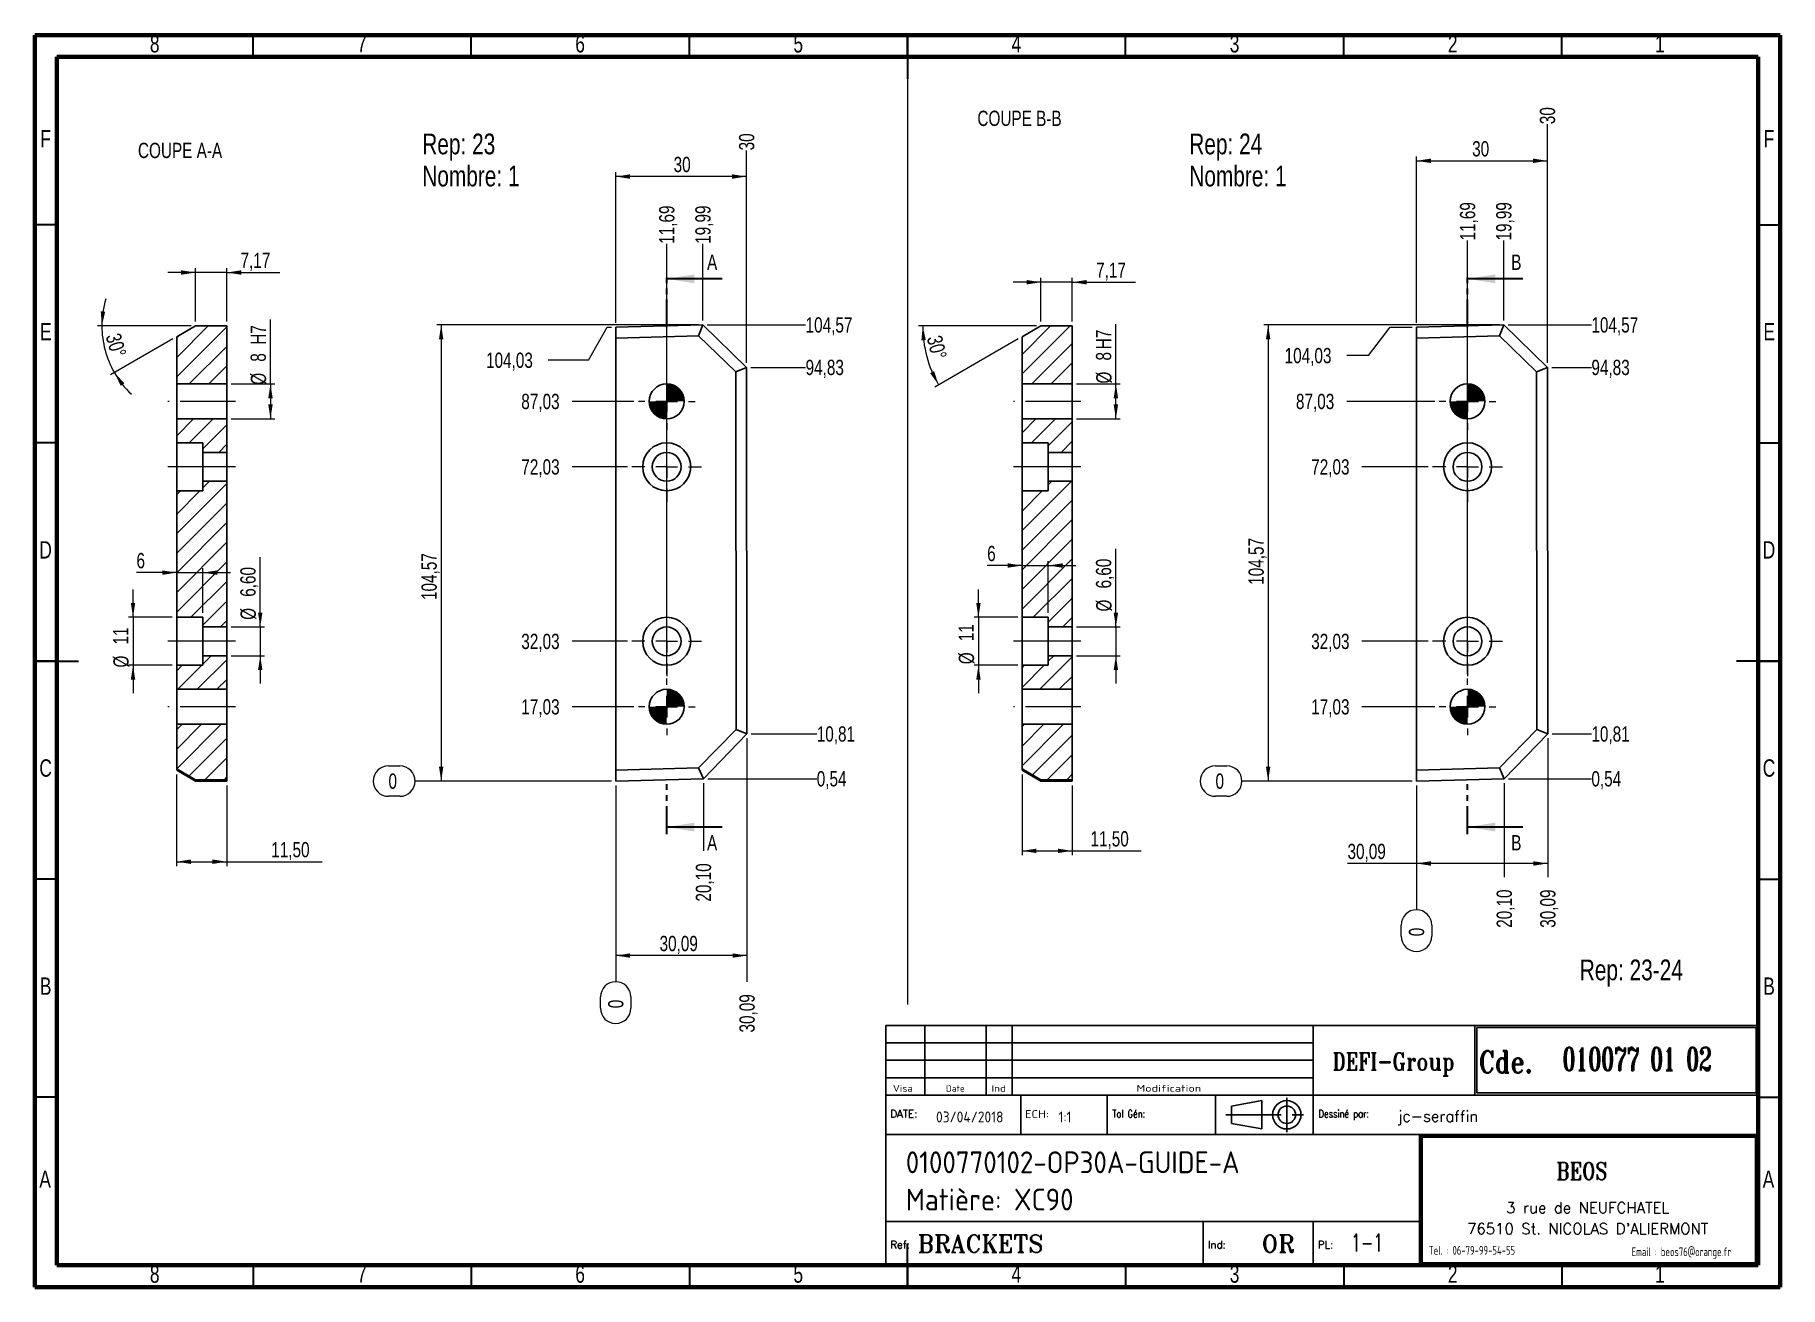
# Model space of a CAD drawing. Header units: millimetres. Extents: x 15 to 415, y 5 to 292.
import ezdxf

# ---------------------------------------------------------------- set-up
doc = ezdxf.new("R2010")
doc.units = ezdxf.units.MM
doc.linetypes.add('CENTERX2', pattern=[20.32, 12.7, -2.54, 2.54, -2.54])
doc.linetypes.add('PHANTOM', pattern=[12.7, 6.35, -1.27, 1.27, -1.27, 1.27, -1.27])
doc.layers.add('DIMENSIONS', color=176, linetype='Continuous')
doc.styles.add('SLDTEXTSTYLE0', font='TXT', dxfattribs={"width": 0.75})
doc.styles.add('SLDTEXTSTYLE1', font='ISOCP')
doc.styles.add('SLDTEXTSTYLE10', font='ISOCP', dxfattribs={"width": 1.147311})
doc.styles.add('SLDTEXTSTYLE11', font='ISOCP', dxfattribs={"width": 1.385904})
doc.styles.add('SLDTEXTSTYLE12', font='ISOCP', dxfattribs={"width": 1.246461})
doc.styles.add('SLDTEXTSTYLE13', font='ROMAND')
doc.styles.add('SLDTEXTSTYLE2', font='ROMANT', dxfattribs={"width": 0.8})
doc.styles.add('SLDTEXTSTYLE3', font='ISOCP', dxfattribs={"width": 0.8})
doc.styles.add('SLDTEXTSTYLE4', font='ROMANS', dxfattribs={"width": 0.8})
doc.styles.add('SLDTEXTSTYLE5', font='ROMANT')
doc.styles.add('SLDTEXTSTYLE6', font='ROMANS')
doc.styles.add('SLDTEXTSTYLE7', font='ROMANT', dxfattribs={"width": 0.65})
doc.styles.add('SLDTEXTSTYLE8', font='ISOCP', dxfattribs={"width": 1.446157})
doc.styles.add('SLDTEXTSTYLE9', font='ISOCP', dxfattribs={"width": 1.294402})
doc.dimstyles.new('SLDDIMSTYLE0', dxfattribs={"dimtxt": 3.5, "dimasz": 3.302, "dimexe": 0, "dimexo": 0.0625, "dimgap": 0.875, "dimtad": 0, "dimtih": 1, "dimtoh": 1, "dimdec": 0, "dimrnd": 1e-09, "dimdsep": 46, "dimtxsty": 'SLDTEXTSTYLE0', "dimblk1": 'NONE', "dimblk2": 'NONE', "dimsah": 1, "dimcen": 0.09, "dimadec": 0, "dimazin": 2, "dimtfac": 1, "dimtdec": 0, "dimtofl": 0, "dimtmove": 0, "dimatfit": 3, "dimldrblk": 'NONE', "dimfxl": 1, "dimfrac": 2, "dimtolj": 1, "dimtzin": 12, "dimarcsym": 0})
doc.dimstyles.new('SLDDIMSTYLE1', dxfattribs={"dimtxt": 3.5, "dimasz": 3.302, "dimexe": 0, "dimexo": 0.0625, "dimgap": 0.875, "dimtad": 0, "dimtih": 1, "dimtoh": 1, "dimrnd": 1e-09, "dimdsep": 46, "dimtxsty": 'SLDTEXTSTYLE0', "dimblk1": 'NONE', "dimblk2": 'NONE', "dimsah": 1, "dimcen": 0.09, "dimadec": 0, "dimazin": 2, "dimtfac": 1, "dimtofl": 0, "dimtmove": 0, "dimatfit": 3, "dimldrblk": 'NONE', "dimfxl": 1, "dimfrac": 2, "dimtolj": 1, "dimtzin": 12, "dimarcsym": 0})
doc.dimstyles.new('SLDDIMSTYLE2', dxfattribs={"dimtxt": 3.5, "dimasz": 3.302, "dimexe": 0, "dimexo": 0.0625, "dimgap": 0.875, "dimtad": 0, "dimtih": 1, "dimtoh": 1, "dimrnd": 1e-09, "dimzin": 12, "dimdsep": 46, "dimtxsty": 'SLDTEXTSTYLE0', "dimblk1": 'NONE', "dimblk2": 'NONE', "dimsah": 1, "dimcen": 0.09, "dimadec": 0, "dimazin": 3, "dimtfac": 1, "dimtofl": 0, "dimtmove": 0, "dimatfit": 3, "dimldrblk": 'NONE', "dimfxl": 1, "dimfrac": 2, "dimtolj": 1, "dimtzin": 12, "dimarcsym": 0})
doc.dimstyles.new('SLDDIMSTYLE3', dxfattribs={"dimtxt": 3.5, "dimasz": 3.302, "dimexe": 0, "dimexo": 0.0625, "dimgap": 0.875, "dimtad": 1, "dimrnd": 1e-09, "dimzin": 12, "dimdsep": 46, "dimtxsty": 'SLDTEXTSTYLE0', "dimsah": 1, "dimcen": 0.09, "dimadec": 0, "dimazin": 3, "dimtfac": 1, "dimtofl": 0, "dimtmove": 0, "dimatfit": 3, "dimfxl": 1, "dimfrac": 2, "dimtolj": 1, "dimtzin": 12, "dimarcsym": 0})
doc.dimstyles.new('SLDDIMSTYLE4', dxfattribs={"dimtxt": 3.5, "dimasz": 3.302, "dimexe": 0, "dimexo": 0.0625, "dimgap": 0.875, "dimtad": 1, "dimdec": 4, "dimzin": 12, "dimdsep": 46, "dimtxsty": 'SLDTEXTSTYLE0', "dimsah": 1, "dimcen": 0.09, "dimadec": 1, "dimazin": 3, "dimtfac": 1, "dimtdec": 1, "dimtofl": 0, "dimtmove": 0, "dimatfit": 3, "dimfxl": 1, "dimfrac": 2, "dimtolj": 1, "dimtzin": 12, "dimarcsym": 0})
doc.dimstyles.new('SLDDIMSTYLE5', dxfattribs={"dimtxt": 3.5, "dimasz": 3.302, "dimexe": 0, "dimexo": 0.0625, "dimgap": 0.875, "dimtad": 1, "dimrnd": 1e-09, "dimzin": 12, "dimdsep": 46, "dimtxsty": 'SLDTEXTSTYLE0', "dimsah": 1, "dimcen": 0.09, "dimadec": 0, "dimazin": 3, "dimtfac": 1, "dimtmove": 0, "dimatfit": 0, "dimfxl": 1, "dimfrac": 2, "dimtolj": 1, "dimtzin": 12, "dimarcsym": 0})
doc.dimstyles.new('SLDDIMSTYLE6', dxfattribs={"dimtxt": 3.5, "dimasz": 3.302, "dimexe": 0, "dimexo": 0.0625, "dimgap": 0.875, "dimtad": 1, "dimdec": 4, "dimzin": 12, "dimdsep": 46, "dimtxsty": 'SLDTEXTSTYLE0', "dimsah": 1, "dimcen": 0.09, "dimadec": 1, "dimazin": 3, "dimtfac": 1, "dimtofl": 0, "dimtmove": 0, "dimatfit": 3, "dimfxl": 1, "dimfrac": 2, "dimtolj": 1, "dimtzin": 12, "dimarcsym": 0})

msp = doc.modelspace()

# ---------------------------------------------------------------- texts
at = {"color": 7, "linetype": 'Continuous', "lineweight": 0, "style": 'SLDTEXTSTYLE0'}
for s, insert, char_height, attachment_point in [('8', (42.46004, 291.97306), 3.96875, 2), ('6', (139.96004, 291.97306), 3.96875, 2), ('3', (289.96004, 291.97306), 3.96875, 2), ('2', (339.96004, 291.97306), 3.96875, 2), ('7', (89.96004, 291.97306), 3.96875, 2), ('5', (189.96004, 291.97306), 3.96875, 2), ('4', (239.96004, 291.97306), 3.96875, 2), ('1', (387.46004, 291.97306), 3.96875, 2), ('COUPE B-B', (240.67921, 274.65778), 3.5, 2), ('F', (17.45774, 270.22306), 3.96875, 2), ('F', (412.45774, 270.22306), 3.96875, 2), ('COUPE A-A', (48.27164, 267.29905), 3.5, 2), ('E', (17.50781, 225.97306), 3.96875, 2), ('E', (412.50781, 225.97306), 3.96875, 2), ('D', (17.45269, 175.97306), 3.96875, 2), ('D', (412.45269, 175.97306), 3.96875, 2), ('C', (17.45866, 125.97306), 3.96875, 2), ('C', (412.45866, 125.97306), 3.96875, 2), ('Rep: 23-24', (369.08634, 80.09099), 4.7625, 1), ('B', (17.4706, 75.97306), 3.96875, 2), ('B', (412.4706, 75.97306), 3.96875, 2), ('A', (17.33969, 31.72306), 3.96875, 2), ('A', (412.33969, 31.72306), 3.96875, 2), ('8', (42.46004, 9.97306), 3.96875, 2), ('7', (89.96004, 9.97306), 3.96875, 2), ('6', (139.96004, 9.97306), 3.96875, 2), ('5', (189.96004, 9.97306), 3.96875, 2), ('4', (239.96004, 9.97306), 3.96875, 2), ('3', (289.96004, 9.97306), 3.96875, 2), ('2', (339.96004, 9.97306), 3.96875, 2), ('1', (387.46004, 9.97306), 3.96875, 2)]:
    msp.add_mtext(s, dxfattribs=dict(at, insert=insert, char_height=char_height, attachment_point=attachment_point))
at = {"color": 7, "linetype": 'Continuous', "char_height": 3.5, "attachment_point": 1, "style": 'SLDTEXTSTYLE0'}
for s, insert in [('A', (169.05567, 241.67229)), ('B', (353.37834, 241.67229)), ('A', (169.05567, 108.59533)), ('B', (353.37834, 108.59533))]:
    msp.add_mtext(s, dxfattribs=dict(at, insert=insert))
at = {"layer": 'DIMENSIONS'}
for s, insert, char_height, attachment_point, style in [('DEFI-Group', (326.4195, 58.70072), 4, 2, 'SLDTEXTSTYLE2'), ('Cde.', (346, 59.12589), 5, 1, 'SLDTEXTSTYLE2'), ('010077 01 02', (365.16707, 59.93983), 5.2916667, 1, 'SLDTEXTSTYLE7'), ('Visa', (211.6551, 51.34751), 1.567052, 1, 'SLDTEXTSTYLE12'), ('Date', (223.82407, 51.28334), 1.492431, 1, 'SLDTEXTSTYLE10'), ('Ind', (234.25446, 51.28334), 1.492431, 1, 'SLDTEXTSTYLE11'), ('Modification', (267.48919, 51.34751), 1.5670523, 1, 'SLDTEXTSTYLE8'), ('DATE:', (211.03411, 45.59841), 1.727675, 1, 'SLDTEXTSTYLE6'), ('03/04/2018', (221.53289, 45.25347), 2.5, 1, 'SLDTEXTSTYLE1'), ('ECH:', (241.91066, 45.55991), 1.814059, 1, 'SLDTEXTSTYLE9'), ('1:1', (249.61977, 45.24035), 2.5, 1, 'SLDTEXTSTYLE1'), ('Tol Gén:', (261.95157, 45.59841), 1.727675, 1, 'SLDTEXTSTYLE4'), ('Dessiné par:', (309.22087, 45.59841), 1.7276752, 1, 'SLDTEXTSTYLE4'), ('jc-seraffin', (327.35515, 45.41997), 2.5, 1, 'SLDTEXTSTYLE5'), ('0100770102-OP30A-GUIDE-A', (214.60273, 36.10658), 5, 1, 'SLDTEXTSTYLE1'), ('BEOS', (369.57079, 33.59488), 4, 2, 'SLDTEXTSTYLE2'), ('Matière: XC90', (214.60273, 27.56351), 5, 1, 'SLDTEXTSTYLE1'), ('3 rue de NEUFCHATEL', (370.90924, 24.44835), 2.5, 2, 'SLDTEXTSTYLE13'), ('BRACKETS', (217.33673, 16.95138), 4, 1, 'SLDTEXTSTYLE5'), ('OR', (296.19394, 16.95138), 4, 1, 'SLDTEXTSTYLE5'), ('1-1', (316.65089, 17.17305), 4, 1, 'SLDTEXTSTYLE7'), ("76510 St. NICOLAS D'ALIERMONT", (370.90254, 19.62324), 2.5, 2, 'SLDTEXTSTYLE13'), ('Ref:', (211.03411, 15.59841), 1.727675, 1, 'SLDTEXTSTYLE6'), ('Ind:', (283.82565, 15.59841), 1.727675, 1, 'SLDTEXTSTYLE6'), ('PL:', (309.03411, 15.59841), 1.727675, 1, 'SLDTEXTSTYLE6'), ('Tel. : 06-79-99-54-55', (344.36027, 14.42858), 2, 2, 'SLDTEXTSTYLE3'), ('Email : beos76@orange.fr', (392.37248, 14.0972), 2, 2, 'SLDTEXTSTYLE3')]:
    msp.add_mtext(s, dxfattribs=dict(at, insert=insert, char_height=char_height, attachment_point=attachment_point, style=style))

# ---------------------------------------------------------------- blocks, each defined once
blk = doc.blocks.new('SW_NOTE_0')
at = {"color": 0, "linetype": 'Continuous', "lineweight": 0, "char_height": 4.763, "attachment_point": 1, "style": 'SLDTEXTSTYLE0'}
for s, insert in [('Rep: 23', (0, 6.14)), ('Nombre: 1', (0, -1.21))]:
    blk.add_mtext(s, dxfattribs=dict(at, insert=insert))
blk = doc.blocks.new('SW_NOTE_1')
at = {"color": 0, "linetype": 'Continuous', "lineweight": 0, "char_height": 4.763, "attachment_point": 1, "style": 'SLDTEXTSTYLE0'}
for s, insert in [('Rep: 24', (0, 6.14)), ('Nombre: 1', (0, -1.21))]:
    blk.add_mtext(s, dxfattribs=dict(at, insert=insert))
blk = doc.blocks.new('_D')
at = {"color": 7, "linetype": 'Continuous', "lineweight": 18}
for p, q in [((96.04, 124.48), (98.63, 124.48)), ((147.12, 120.99), (102.12, 120.99)), ((98.63, 117.51), (96.04, 117.51))]:
    blk.add_line(p, q, dxfattribs=at)
for centre, start, end in [((96.04, 120.99), 90, 270), ((98.63, 120.99), 270, 90)]:
    blk.add_arc(centre, 3.49, start, end, dxfattribs=at)
at = {"color": 7, "linetype": 'Continuous', "lineweight": 18, "insert": (96.04, 122.73), "char_height": 3.5, "attachment_point": 1, "style": 'SLDTEXTSTYLE0'}
blk.add_mtext('0', dxfattribs=at)
blk = doc.blocks.new('_None')
blk = doc.blocks.new('_D_1')
at = {"color": 7, "linetype": 'Continuous', "lineweight": 18}
blk.add_line((169.21, 121.53), (194.2, 121.53), dxfattribs=at)
at = {"color": 7, "linetype": 'Continuous', "lineweight": 18, "insert": (194.2, 123.27), "char_height": 3.5, "attachment_point": 1, "style": 'SLDTEXTSTYLE0'}
blk.add_mtext('0,54', dxfattribs=at)
blk = doc.blocks.new('_D_2')
at = {"color": 7, "linetype": 'Continuous', "lineweight": 18}
blk.add_line((179.2, 131.81), (194.2, 131.81), dxfattribs=at)
at = {"color": 7, "linetype": 'Continuous', "lineweight": 18, "insert": (194.2, 133.54), "char_height": 3.5, "attachment_point": 1, "style": 'SLDTEXTSTYLE0'}
blk.add_mtext('10,81', dxfattribs=at)
blk = doc.blocks.new('_D_3')
at = {"color": 7, "linetype": 'Continuous', "lineweight": 18}
blk.add_line((152.31, 138.03), (138.12, 138.03), dxfattribs=at)
at = {"color": 7, "linetype": 'Continuous', "lineweight": 18, "insert": (126.48, 139.76), "char_height": 3.5, "attachment_point": 1, "style": 'SLDTEXTSTYLE0'}
blk.add_mtext('17,03', dxfattribs=at)
blk = doc.blocks.new('_D_4')
at = {"color": 7, "linetype": 'Continuous', "lineweight": 18}
blk.add_line((150.81, 153.03), (138.12, 153.03), dxfattribs=at)
at = {"color": 7, "linetype": 'Continuous', "lineweight": 18, "insert": (126.48, 154.76), "char_height": 3.5, "attachment_point": 1, "style": 'SLDTEXTSTYLE0'}
blk.add_mtext('32,03', dxfattribs=at)
blk = doc.blocks.new('_D_5')
at = {"color": 7, "linetype": 'Continuous', "lineweight": 18}
blk.add_line((150.81, 193.03), (138.12, 193.03), dxfattribs=at)
at = {"color": 7, "linetype": 'Continuous', "lineweight": 18, "insert": (126.48, 194.76), "char_height": 3.5, "attachment_point": 1, "style": 'SLDTEXTSTYLE0'}
blk.add_mtext('72,03', dxfattribs=at)
blk = doc.blocks.new('_D_6')
at = {"color": 7, "linetype": 'Continuous', "lineweight": 18}
blk.add_line((152.31, 208.03), (138.12, 208.03), dxfattribs=at)
at = {"color": 7, "linetype": 'Continuous', "lineweight": 18, "insert": (126.48, 209.76), "char_height": 3.5, "attachment_point": 1, "style": 'SLDTEXTSTYLE0'}
blk.add_mtext('87,03', dxfattribs=at)
blk = doc.blocks.new('_D_7')
at = {"color": 7, "linetype": 'Continuous', "lineweight": 18}
blk.add_line((179.11, 215.83), (191.64, 215.83), dxfattribs=at)
at = {"color": 7, "linetype": 'Continuous', "lineweight": 18, "insert": (191.64, 217.56), "char_height": 3.5, "attachment_point": 1, "style": 'SLDTEXTSTYLE0'}
blk.add_mtext('94,83', dxfattribs=at)
blk = doc.blocks.new('_D_8')
at = {"color": 7, "linetype": 'Continuous', "lineweight": 18}
for p, q in [((141.85, 217.48), (146.15, 225.03)), ((146.15, 225.03), (147.12, 225.03)), ((141.85, 217.48), (132.62, 217.48))]:
    blk.add_line(p, q, dxfattribs=at)
at = {"color": 7, "linetype": 'Continuous', "lineweight": 18, "insert": (118.4, 219.21), "char_height": 3.5, "attachment_point": 1, "style": 'SLDTEXTSTYLE0'}
blk.add_mtext('104,03', dxfattribs=at)
blk = doc.blocks.new('_D_9')
at = {"color": 7, "linetype": 'Continuous', "lineweight": 18}
blk.add_line((169.1, 225.56), (191.64, 225.56), dxfattribs=at)
at = {"color": 7, "linetype": 'Continuous', "lineweight": 18, "insert": (191.64, 227.3), "char_height": 3.5, "attachment_point": 1, "style": 'SLDTEXTSTYLE0'}
blk.add_mtext('104,57', dxfattribs=at)
blk = doc.blocks.new('_D_10')
at = {"color": 7, "linetype": 'Continuous', "lineweight": 18}
for p, q in [((148.12, 119.99), (148.12, 74.99)), ((144.63, 68.92), (144.63, 71.51)), ((151.6, 71.51), (151.6, 68.92))]:
    blk.add_line(p, q, dxfattribs=at)
for centre, start, end in [((148.12, 71.51), 0, 180), ((148.12, 68.92), 180, 0)]:
    blk.add_arc(centre, 3.49, start, end, dxfattribs=at)
at = {"color": 7, "linetype": 'Continuous', "lineweight": 18, "insert": (146.38, 68.92), "char_height": 3.5, "attachment_point": 1, "rotation": 90, "style": 'SLDTEXTSTYLE0'}
blk.add_mtext('0', dxfattribs=at)
blk = doc.blocks.new('_D_11')
at = {"color": 7, "linetype": 'Continuous', "lineweight": 18}
blk.add_line((159.81, 145.53), (159.81, 244.14), dxfattribs=at)
at = {"color": 7, "linetype": 'Continuous', "lineweight": 18, "insert": (158.07, 244.14), "char_height": 3.5, "attachment_point": 1, "rotation": 90, "style": 'SLDTEXTSTYLE0'}
blk.add_mtext('11,69', dxfattribs=at)
blk = doc.blocks.new('_D_12')
at = {"color": 7, "linetype": 'Continuous', "lineweight": 18}
blk.add_line((168.1, 226.56), (168.1, 244.14), dxfattribs=at)
at = {"color": 7, "linetype": 'Continuous', "lineweight": 18, "insert": (166.37, 244.14), "char_height": 3.5, "attachment_point": 1, "rotation": 90, "style": 'SLDTEXTSTYLE0'}
blk.add_mtext('19,99', dxfattribs=at)
blk = doc.blocks.new('_D_13')
at = {"color": 7, "linetype": 'Continuous', "lineweight": 18}
blk.add_line((168.21, 120.53), (168.21, 104.99), dxfattribs=at)
at = {"color": 7, "linetype": 'Continuous', "lineweight": 18, "insert": (166.48, 93.36), "char_height": 3.5, "attachment_point": 1, "rotation": 90, "style": 'SLDTEXTSTYLE0'}
blk.add_mtext('20,10', dxfattribs=at)
blk = doc.blocks.new('_D_14')
at = {"color": 7, "linetype": 'Continuous', "lineweight": 18}
blk.add_line((178.11, 216.83), (178.11, 265.56), dxfattribs=at)
at = {"color": 7, "linetype": 'Continuous', "lineweight": 18, "insert": (176.38, 265.56), "char_height": 3.5, "attachment_point": 1, "rotation": 90, "style": 'SLDTEXTSTYLE0'}
blk.add_mtext('30', dxfattribs=at)
blk = doc.blocks.new('_D_15')
at = {"color": 7, "linetype": 'Continuous', "lineweight": 18}
blk.add_line((178.2, 130.81), (178.2, 74.99), dxfattribs=at)
at = {"color": 7, "linetype": 'Continuous', "lineweight": 18, "insert": (176.47, 63.36), "char_height": 3.5, "attachment_point": 1, "rotation": 90, "style": 'SLDTEXTSTYLE0'}
blk.add_mtext('30,09', dxfattribs=at)
blk = doc.blocks.new('_D_16')
at = {"color": 7, "linetype": 'Continuous', "lineweight": 18}
for p, q in [((167.1, 225.56), (107.12, 225.56)), ((108.12, 225.56), (108.12, 120.99)), ((147.12, 120.99), (107.12, 120.99))]:
    blk.add_line(p, q, dxfattribs=at)
for points in [[(108.12, 225.56), (107.61, 222.26), (108.62, 222.26)], [(108.12, 120.99), (108.62, 124.3), (107.61, 124.3)]]:
    blk.add_solid(points, dxfattribs=at)
at = {"color": 7, "linetype": 'Continuous', "lineweight": 18, "insert": (103.6, 162.5), "char_height": 3.5, "attachment_point": 1, "rotation": 90, "style": 'SLDTEXTSTYLE0'}
blk.add_mtext('104,57', dxfattribs=at)
blk = doc.blocks.new('_D_17')
at = {"color": 7, "linetype": 'Continuous', "lineweight": 18}
for p, q in [((148.12, 226.03), (148.12, 260.56)), ((178.11, 216.83), (178.11, 260.56)), ((178.11, 259.56), (148.12, 259.56))]:
    blk.add_line(p, q, dxfattribs=at)
for points in [[(148.12, 259.56), (151.42, 259.06), (151.42, 260.07)], [(178.11, 259.56), (174.81, 260.07), (174.81, 259.06)]]:
    blk.add_solid(points, dxfattribs=at)
at = {"color": 7, "linetype": 'Continuous', "lineweight": 18, "insert": (161.4, 264.08), "char_height": 3.5, "attachment_point": 1, "style": 'SLDTEXTSTYLE0'}
blk.add_mtext('30', dxfattribs=at)
blk = doc.blocks.new('_D_18')
at = {"color": 7, "linetype": 'Continuous', "lineweight": 18}
for p, q in [((178.2, 130.81), (178.2, 79.99)), ((148.12, 119.99), (148.12, 79.99)), ((178.2, 80.99), (148.12, 80.99))]:
    blk.add_line(p, q, dxfattribs=at)
for points in [[(148.12, 80.99), (151.42, 80.49), (151.42, 81.5)], [(178.2, 80.99), (174.9, 81.5), (174.9, 80.49)]]:
    blk.add_solid(points, dxfattribs=at)
at = {"color": 7, "linetype": 'Continuous', "lineweight": 18, "insert": (158.17, 85.51), "char_height": 3.5, "attachment_point": 1, "style": 'SLDTEXTSTYLE0'}
blk.add_mtext('30,09', dxfattribs=at)
blk = doc.blocks.new('SW_CENTERMARKSYMBOL_0')
at = {"color": 0, "linetype": 'Continuous', "lineweight": 0}
for p, q in [((0, 5), (0, 6.5)), ((-5, 0), (-6.5, 0)), ((0, 0), (-2.5, 0)), ((0, 0), (0, 2.5)), ((0, 0), (0, -2.5)), ((0, 0), (2.5, 0)), ((5, 0), (6.5, 0)), ((0, -5), (0, -6.5))]:
    blk.add_line(p, q, dxfattribs=at)
blk = doc.blocks.new('SW_CENTERMARKSYMBOL_1')
at = {"color": 0, "linetype": 'Continuous', "lineweight": 0}
for p, q in [((0, 5), (0, 6.5)), ((-5, 0), (-6.5, 0)), ((0, 0), (-2.5, 0)), ((0, 0), (0, 2.5)), ((0, 0), (0, -2.5)), ((0, 0), (2.5, 0)), ((5, 0), (6.5, 0)), ((0, -5), (0, -6.5))]:
    blk.add_line(p, q, dxfattribs=at)
blk = doc.blocks.new('SW_CENTERMARKSYMBOL_2')
at = {"color": 0, "linetype": 'Continuous', "lineweight": 0}
for p, q in [((0, 5), (0, 8)), ((-5, 0), (-8, 0)), ((0, 0), (-2.5, 0)), ((0, 0), (0, 2.5)), ((0, 0), (0, -2.5)), ((0, 0), (2.5, 0)), ((5, 0), (8, 0)), ((0, -5), (0, -8))]:
    blk.add_line(p, q, dxfattribs=at)
blk = doc.blocks.new('SW_CENTERMARKSYMBOL_3')
at = {"color": 0, "linetype": 'Continuous', "lineweight": 0}
for p, q in [((0, 5), (0, 8)), ((-5, 0), (-8, 0)), ((0, 0), (-2.5, 0)), ((0, 0), (0, 2.5)), ((0, 0), (0, -2.5)), ((0, 0), (2.5, 0)), ((5, 0), (8, 0)), ((0, -5), (0, -8))]:
    blk.add_line(p, q, dxfattribs=at)
blk = doc.blocks.new('SW_DOWELSYMBOL_0')
at = {"linetype": 'Continuous', "lineweight": 0}
h = blk.add_hatch(color=0, dxfattribs=at)
edge = h.paths.add_edge_path(flags=0)
edge.add_arc((0, 0), 4, 0, 90)
edge.add_line((0, 4), (0, 0))
edge.add_line((0, 0), (4, 0))
h = blk.add_hatch(color=0, dxfattribs=at)
edge = h.paths.add_edge_path(flags=0)
edge.add_arc((0, 0), 4, 180, 270)
edge.add_line((0, -4), (0, 0))
edge.add_line((0, 0), (-4, 0))
at = {"color": 0, "linetype": 'Continuous', "lineweight": 0}
blk.add_circle((0, 0), 4, dxfattribs=at)
blk = doc.blocks.new('SW_DOWELSYMBOL_1')
at = {"linetype": 'Continuous', "lineweight": 0}
h = blk.add_hatch(color=0, dxfattribs=at)
edge = h.paths.add_edge_path(flags=0)
edge.add_arc((0, 0), 4, 0, 90)
edge.add_line((0, 4), (0, 0))
edge.add_line((0, 0), (4, 0))
h = blk.add_hatch(color=0, dxfattribs=at)
edge = h.paths.add_edge_path(flags=0)
edge.add_arc((0, 0), 4, 180, 270)
edge.add_line((0, -4), (0, 0))
edge.add_line((0, 0), (-4, 0))
at = {"color": 0, "linetype": 'Continuous', "lineweight": 0}
blk.add_circle((0, 0), 4, dxfattribs=at)
blk = doc.blocks.new('_D_19')
at = {"color": 7, "linetype": 'Continuous', "lineweight": 18}
for p, q in [((285.59, 124.48), (288.17, 124.48)), ((330.66, 120.99), (291.66, 120.99)), ((288.17, 117.51), (285.59, 117.51))]:
    blk.add_line(p, q, dxfattribs=at)
for centre, start, end in [((285.59, 120.99), 90, 270), ((288.17, 120.99), 270, 90)]:
    blk.add_arc(centre, 3.49, start, end, dxfattribs=at)
at = {"color": 7, "linetype": 'Continuous', "lineweight": 18, "insert": (285.59, 122.73), "char_height": 3.5, "attachment_point": 1, "style": 'SLDTEXTSTYLE0'}
blk.add_mtext('0', dxfattribs=at)
blk = doc.blocks.new('_D_20')
at = {"color": 7, "linetype": 'Continuous', "lineweight": 18}
blk.add_line((352.76, 121.53), (371.75, 121.53), dxfattribs=at)
at = {"color": 7, "linetype": 'Continuous', "lineweight": 18, "insert": (371.75, 123.27), "char_height": 3.5, "attachment_point": 1, "style": 'SLDTEXTSTYLE0'}
blk.add_mtext('0,54', dxfattribs=at)
blk = doc.blocks.new('_D_21')
at = {"color": 7, "linetype": 'Continuous', "lineweight": 18}
blk.add_line((362.75, 131.81), (371.75, 131.81), dxfattribs=at)
at = {"color": 7, "linetype": 'Continuous', "lineweight": 18, "insert": (371.75, 133.54), "char_height": 3.5, "attachment_point": 1, "style": 'SLDTEXTSTYLE0'}
blk.add_mtext('10,81', dxfattribs=at)
blk = doc.blocks.new('_D_22')
at = {"color": 7, "linetype": 'Continuous', "lineweight": 18}
blk.add_line((335.86, 138.03), (319.17, 138.03), dxfattribs=at)
at = {"color": 7, "linetype": 'Continuous', "lineweight": 18, "insert": (307.53, 139.76), "char_height": 3.5, "attachment_point": 1, "style": 'SLDTEXTSTYLE0'}
blk.add_mtext('17,03', dxfattribs=at)
blk = doc.blocks.new('_D_23')
at = {"color": 7, "linetype": 'Continuous', "lineweight": 18}
blk.add_line((334.36, 153.03), (319.17, 153.03), dxfattribs=at)
at = {"color": 7, "linetype": 'Continuous', "lineweight": 18, "insert": (307.53, 154.76), "char_height": 3.5, "attachment_point": 1, "style": 'SLDTEXTSTYLE0'}
blk.add_mtext('32,03', dxfattribs=at)
blk = doc.blocks.new('_D_24')
at = {"color": 7, "linetype": 'Continuous', "lineweight": 18}
blk.add_line((334.36, 193.03), (319.17, 193.03), dxfattribs=at)
at = {"color": 7, "linetype": 'Continuous', "lineweight": 18, "insert": (307.53, 194.76), "char_height": 3.5, "attachment_point": 1, "style": 'SLDTEXTSTYLE0'}
blk.add_mtext('72,03', dxfattribs=at)
blk = doc.blocks.new('_D_25')
at = {"color": 7, "linetype": 'Continuous', "lineweight": 18}
blk.add_line((335.86, 208.03), (315.66, 208.03), dxfattribs=at)
at = {"color": 7, "linetype": 'Continuous', "lineweight": 18, "insert": (304.03, 209.76), "char_height": 3.5, "attachment_point": 1, "style": 'SLDTEXTSTYLE0'}
blk.add_mtext('87,03', dxfattribs=at)
blk = doc.blocks.new('_D_26')
at = {"color": 7, "linetype": 'Continuous', "lineweight": 18}
blk.add_line((362.66, 215.83), (371.75, 215.83), dxfattribs=at)
at = {"color": 7, "linetype": 'Continuous', "lineweight": 18, "insert": (371.75, 217.56), "char_height": 3.5, "attachment_point": 1, "style": 'SLDTEXTSTYLE0'}
blk.add_mtext('94,83', dxfattribs=at)
blk = doc.blocks.new('_D_27')
at = {"color": 7, "linetype": 'Continuous', "lineweight": 18}
for p, q in [((320.66, 218.54), (325.66, 225.03)), ((325.66, 225.03), (330.66, 225.03)), ((320.66, 218.54), (315.66, 218.54))]:
    blk.add_line(p, q, dxfattribs=at)
at = {"color": 7, "linetype": 'Continuous', "lineweight": 18, "insert": (301.44, 220.27), "char_height": 3.5, "attachment_point": 1, "style": 'SLDTEXTSTYLE0'}
blk.add_mtext('104,03', dxfattribs=at)
blk = doc.blocks.new('_D_28')
at = {"color": 7, "linetype": 'Continuous', "lineweight": 18}
blk.add_line((352.65, 225.56), (371.75, 225.56), dxfattribs=at)
at = {"color": 7, "linetype": 'Continuous', "lineweight": 18, "insert": (371.75, 227.3), "char_height": 3.5, "attachment_point": 1, "style": 'SLDTEXTSTYLE0'}
blk.add_mtext('104,57', dxfattribs=at)
blk = doc.blocks.new('_D_29')
at = {"color": 7, "linetype": 'Continuous', "lineweight": 18}
for p, q in [((331.66, 119.99), (331.66, 91.49)), ((328.17, 85.42), (328.17, 88)), ((335.15, 88), (335.15, 85.42))]:
    blk.add_line(p, q, dxfattribs=at)
for centre, start, end in [((331.66, 88), 0, 180), ((331.66, 85.42), 180, 0)]:
    blk.add_arc(centre, 3.49, start, end, dxfattribs=at)
at = {"color": 7, "linetype": 'Continuous', "lineweight": 18, "insert": (329.93, 85.42), "char_height": 3.5, "attachment_point": 1, "rotation": 90, "style": 'SLDTEXTSTYLE0'}
blk.add_mtext('0', dxfattribs=at)
blk = doc.blocks.new('_D_30')
at = {"color": 7, "linetype": 'Continuous', "lineweight": 18}
blk.add_line((343.36, 145.53), (343.36, 244.91), dxfattribs=at)
at = {"color": 7, "linetype": 'Continuous', "lineweight": 18, "insert": (341.62, 244.91), "char_height": 3.5, "attachment_point": 1, "rotation": 90, "style": 'SLDTEXTSTYLE0'}
blk.add_mtext('11,69', dxfattribs=at)
blk = doc.blocks.new('_D_31')
at = {"color": 7, "linetype": 'Continuous', "lineweight": 18}
blk.add_line((351.65, 226.56), (351.65, 244.91), dxfattribs=at)
at = {"color": 7, "linetype": 'Continuous', "lineweight": 18, "insert": (349.92, 244.91), "char_height": 3.5, "attachment_point": 1, "rotation": 90, "style": 'SLDTEXTSTYLE0'}
blk.add_mtext('19,99', dxfattribs=at)
blk = doc.blocks.new('_D_32')
at = {"color": 7, "linetype": 'Continuous', "lineweight": 18}
blk.add_line((351.76, 120.53), (351.76, 98.99), dxfattribs=at)
at = {"color": 7, "linetype": 'Continuous', "lineweight": 18, "insert": (350.03, 87.36), "char_height": 3.5, "attachment_point": 1, "rotation": 90, "style": 'SLDTEXTSTYLE0'}
blk.add_mtext('20,10', dxfattribs=at)
blk = doc.blocks.new('_D_33')
at = {"color": 7, "linetype": 'Continuous', "lineweight": 18}
blk.add_line((361.66, 216.83), (361.66, 271.56), dxfattribs=at)
at = {"color": 7, "linetype": 'Continuous', "lineweight": 18, "insert": (359.93, 271.56), "char_height": 3.5, "attachment_point": 1, "rotation": 90, "style": 'SLDTEXTSTYLE0'}
blk.add_mtext('30', dxfattribs=at)
blk = doc.blocks.new('_D_34')
at = {"color": 7, "linetype": 'Continuous', "lineweight": 18}
blk.add_line((361.75, 130.81), (361.75, 98.99), dxfattribs=at)
at = {"color": 7, "linetype": 'Continuous', "lineweight": 18, "insert": (360.02, 87.36), "char_height": 3.5, "attachment_point": 1, "rotation": 90, "style": 'SLDTEXTSTYLE0'}
blk.add_mtext('30,09', dxfattribs=at)
blk = doc.blocks.new('_D_35')
at = {"color": 7, "linetype": 'Continuous', "lineweight": 18}
for p, q in [((350.65, 225.56), (296.66, 225.56)), ((297.66, 225.56), (297.66, 120.99)), ((330.66, 120.99), (296.66, 120.99))]:
    blk.add_line(p, q, dxfattribs=at)
for points in [[(297.66, 225.56), (297.16, 222.26), (298.17, 222.26)], [(297.66, 120.99), (298.17, 124.3), (297.16, 124.3)]]:
    blk.add_solid(points, dxfattribs=at)
at = {"color": 7, "linetype": 'Continuous', "lineweight": 18, "insert": (293.15, 165.98), "char_height": 3.5, "attachment_point": 1, "rotation": 90, "style": 'SLDTEXTSTYLE0'}
blk.add_mtext('104,57', dxfattribs=at)
blk = doc.blocks.new('_D_36')
at = {"color": 7, "linetype": 'Continuous', "lineweight": 18}
for p, q in [((331.66, 226.03), (331.66, 264.17)), ((361.66, 216.83), (361.66, 264.17)), ((331.66, 263.17), (361.66, 263.17))]:
    blk.add_line(p, q, dxfattribs=at)
for points in [[(331.66, 263.17), (334.97, 262.66), (334.97, 263.68)], [(361.66, 263.17), (358.36, 263.68), (358.36, 262.66)]]:
    blk.add_solid(points, dxfattribs=at)
at = {"color": 7, "linetype": 'Continuous', "lineweight": 18, "insert": (344.42, 267.68), "char_height": 3.5, "attachment_point": 1, "style": 'SLDTEXTSTYLE0'}
blk.add_mtext('30', dxfattribs=at)
blk = doc.blocks.new('_D_37')
at = {"color": 7, "linetype": 'Continuous', "lineweight": 18}
for p, q in [((361.75, 130.81), (361.75, 101.11)), ((331.66, 119.99), (331.66, 101.11)), ((331.66, 102.11), (315.85, 102.11)), ((361.75, 102.11), (331.66, 102.11))]:
    blk.add_line(p, q, dxfattribs=at)
for points in [[(331.66, 102.11), (334.97, 101.6), (334.97, 102.62)], [(361.75, 102.11), (358.45, 102.62), (358.45, 101.6)]]:
    blk.add_solid(points, dxfattribs=at)
at = {"color": 7, "linetype": 'Continuous', "lineweight": 18, "insert": (315.85, 106.62), "char_height": 3.5, "attachment_point": 1, "style": 'SLDTEXTSTYLE0'}
blk.add_mtext('30,09', dxfattribs=at)
blk = doc.blocks.new('SW_CENTERMARKSYMBOL_4')
at = {"color": 0, "linetype": 'Continuous', "lineweight": 0}
for p, q in [((0, 5), (0, 6.5)), ((-5, 0), (-6.5, 0)), ((0, 0), (-2.5, 0)), ((0, 0), (0, 2.5)), ((0, 0), (0, -2.5)), ((0, 0), (2.5, 0)), ((5, 0), (6.5, 0)), ((0, -5), (0, -6.5))]:
    blk.add_line(p, q, dxfattribs=at)
blk = doc.blocks.new('SW_CENTERMARKSYMBOL_5')
at = {"color": 0, "linetype": 'Continuous', "lineweight": 0}
for p, q in [((0, 5), (0, 6.5)), ((-5, 0), (-6.5, 0)), ((0, 0), (-2.5, 0)), ((0, 0), (0, 2.5)), ((0, 0), (0, -2.5)), ((0, 0), (2.5, 0)), ((5, 0), (6.5, 0)), ((0, -5), (0, -6.5))]:
    blk.add_line(p, q, dxfattribs=at)
blk = doc.blocks.new('SW_CENTERMARKSYMBOL_6')
at = {"color": 0, "linetype": 'Continuous', "lineweight": 0}
for p, q in [((0, 5), (0, 8)), ((-5, 0), (-8, 0)), ((0, 0), (-2.5, 0)), ((0, 0), (0, 2.5)), ((0, 0), (0, -2.5)), ((0, 0), (2.5, 0)), ((5, 0), (8, 0)), ((0, -5), (0, -8))]:
    blk.add_line(p, q, dxfattribs=at)
blk = doc.blocks.new('SW_CENTERMARKSYMBOL_7')
at = {"color": 0, "linetype": 'Continuous', "lineweight": 0}
for p, q in [((0, 5), (0, 8)), ((-5, 0), (-8, 0)), ((0, 0), (-2.5, 0)), ((0, 0), (0, 2.5)), ((0, 0), (0, -2.5)), ((0, 0), (2.5, 0)), ((5, 0), (8, 0)), ((0, -5), (0, -8))]:
    blk.add_line(p, q, dxfattribs=at)
blk = doc.blocks.new('SW_DOWELSYMBOL_2')
at = {"linetype": 'Continuous', "lineweight": 0}
h = blk.add_hatch(color=0, dxfattribs=at)
edge = h.paths.add_edge_path(flags=0)
edge.add_arc((0, 0), 4, 0, 90)
edge.add_line((0, 4), (0, 0))
edge.add_line((0, 0), (4, 0))
h = blk.add_hatch(color=0, dxfattribs=at)
edge = h.paths.add_edge_path(flags=0)
edge.add_arc((0, 0), 4, 180, 270)
edge.add_line((0, -4), (0, 0))
edge.add_line((0, 0), (-4, 0))
at = {"color": 0, "linetype": 'Continuous', "lineweight": 0}
blk.add_circle((0, 0), 4, dxfattribs=at)
blk = doc.blocks.new('SW_DOWELSYMBOL_3')
at = {"linetype": 'Continuous', "lineweight": 0}
h = blk.add_hatch(color=0, dxfattribs=at)
edge = h.paths.add_edge_path(flags=0)
edge.add_arc((0, 0), 4, 0, 90)
edge.add_line((0, 4), (0, 0))
edge.add_line((0, 0), (4, 0))
h = blk.add_hatch(color=0, dxfattribs=at)
edge = h.paths.add_edge_path(flags=0)
edge.add_arc((0, 0), 4, 180, 270)
edge.add_line((0, -4), (0, 0))
edge.add_line((0, 0), (-4, 0))
at = {"color": 0, "linetype": 'Continuous', "lineweight": 0}
blk.add_circle((0, 0), 4, dxfattribs=at)
blk = doc.blocks.new('_D_38')
at = {"color": 7, "linetype": 'Continuous', "lineweight": 18}
for p, q in [((47.49, 122.5), (47.49, 101.51)), ((58.99, 119.99), (58.99, 101.51)), ((47.49, 102.51), (58.99, 102.51)), ((58.99, 102.51), (80.81, 102.51))]:
    blk.add_line(p, q, dxfattribs=at)
for points in [[(47.49, 102.51), (50.79, 102), (50.79, 103.02)], [(58.99, 102.51), (55.69, 103.02), (55.69, 102)]]:
    blk.add_solid(points, dxfattribs=at)
at = {"color": 7, "linetype": 'Continuous', "lineweight": 18, "insert": (69.17, 107.02), "char_height": 3.5, "attachment_point": 1, "style": 'SLDTEXTSTYLE0'}
blk.add_mtext('11,50', dxfattribs=at)
blk = doc.blocks.new('_D_39')
at = {"color": 7, "linetype": 'Continuous', "lineweight": 18}
for p, q in [((50.82, 225.34), (29.35, 225.34)), ((46.63, 222.34), (32.36, 214.1))]:
    blk.add_line(p, q, dxfattribs=at)
for start, end in [(163.2147, 180), (180, 210.0089), (210.0089, 226.7942)]:
    blk.add_arc((51.82, 225.34), 21.47, start, end, dxfattribs=at)
for points in [[(30.35, 225.34), (31.11, 228.6), (30.09, 228.67)], [(33.23, 214.6), (34.67, 211.59), (35.51, 212.16)]]:
    blk.add_solid(points, dxfattribs=at)
at = {"color": 7, "linetype": 'Continuous', "lineweight": 18, "insert": (34.55, 223.95), "char_height": 3.5, "attachment_point": 1, "rotation": 286.316, "style": 'SLDTEXTSTYLE0'}
blk.add_mtext('30°', dxfattribs=at)
blk = doc.blocks.new('_D_40')
at = {"color": 7, "linetype": 'Continuous', "lineweight": 18}
for p, q in [((37.49, 158.53), (37.49, 164.88)), ((46.49, 158.53), (36.49, 158.53)), ((37.49, 158.53), (37.49, 147.53)), ((46.49, 147.53), (36.49, 147.53)), ((37.49, 147.53), (37.49, 141.18))]:
    blk.add_line(p, q, dxfattribs=at)
for points in [[(37.49, 158.53), (38, 161.83), (36.98, 161.83)], [(37.49, 147.53), (36.98, 144.23), (38, 144.23)]]:
    blk.add_solid(points, dxfattribs=at)
at = {"color": 7, "linetype": 'Continuous', "lineweight": 18, "char_height": 3.5, "attachment_point": 1, "rotation": 90, "style": 'SLDTEXTSTYLE0'}
for s, insert in [('11', (32.93, 152.3)), ('%%c', (32.98, 147.02))]:
    blk.add_mtext(s, dxfattribs=dict(at, insert=insert))
blk = doc.blocks.new('_D_41')
at = {"color": 7, "linetype": 'Continuous', "lineweight": 18}
for p, q in [((47.49, 168.77), (38.28, 168.77)), ((47.49, 168.77), (53.49, 168.77)), ((53.49, 159.53), (53.49, 169.77)), ((53.49, 168.77), (59.84, 168.77))]:
    blk.add_line(p, q, dxfattribs=at)
for points in [[(47.49, 168.77), (44.19, 169.28), (44.19, 168.26)], [(53.49, 168.77), (56.79, 168.26), (56.79, 169.28)]]:
    blk.add_solid(points, dxfattribs=at)
at = {"color": 7, "linetype": 'Continuous', "lineweight": 18, "insert": (38.28, 173.28), "char_height": 3.5, "attachment_point": 1, "style": 'SLDTEXTSTYLE0'}
blk.add_mtext('6', dxfattribs=at)
blk = doc.blocks.new('_D_42')
at = {"color": 7, "linetype": 'Continuous', "lineweight": 18}
for p, q in [((66.65, 156.33), (66.65, 172.28)), ((59.99, 156.33), (67.65, 156.33)), ((66.65, 156.33), (66.65, 149.73)), ((59.99, 149.73), (67.65, 149.73)), ((66.65, 149.73), (66.65, 143.38))]:
    blk.add_line(p, q, dxfattribs=at)
for points in [[(66.65, 156.33), (67.15, 159.63), (66.14, 159.63)], [(66.65, 149.73), (66.14, 146.43), (67.15, 146.43)]]:
    blk.add_solid(points, dxfattribs=at)
at = {"color": 7, "linetype": 'Continuous', "lineweight": 18, "char_height": 3.5, "attachment_point": 1, "rotation": 90, "style": 'SLDTEXTSTYLE0'}
for s, insert in [('6,60', (62.08, 163.23)), ('%%c', (62.13, 157.95))]:
    blk.add_mtext(s, dxfattribs=dict(at, insert=insert))
blk = doc.blocks.new('_D_43')
at = {"color": 7, "linetype": 'Continuous', "lineweight": 18}
for p, q in [((68.99, 212.03), (68.99, 226.78)), ((59.99, 212.03), (69.99, 212.03)), ((68.99, 212.03), (68.99, 204.03)), ((59.99, 204.03), (69.99, 204.03))]:
    blk.add_line(p, q, dxfattribs=at)
for points in [[(68.99, 212.03), (68.48, 208.73), (69.5, 208.73)], [(68.99, 204.03), (69.5, 207.33), (68.48, 207.33)]]:
    blk.add_solid(points, dxfattribs=at)
at = {"color": 7, "linetype": 'Continuous', "lineweight": 18, "char_height": 3.5, "attachment_point": 1, "rotation": 90, "style": 'SLDTEXTSTYLE0'}
for s, insert in [('H7', (64.43, 221.02)), ('8', (64.43, 217.12)), ('%%c', (64.48, 211.84))]:
    blk.add_mtext(s, dxfattribs=dict(at, insert=insert))
blk = doc.blocks.new('_D_44')
at = {"color": 7, "linetype": 'Continuous', "lineweight": 18}
for p, q in [((51.82, 237.57), (45.47, 237.57)), ((51.82, 226.34), (51.82, 238.57)), ((58.99, 237.57), (51.82, 237.57)), ((58.99, 226.34), (58.99, 238.57)), ((58.99, 237.57), (71.17, 237.57))]:
    blk.add_line(p, q, dxfattribs=at)
for points in [[(51.82, 237.57), (48.52, 238.07), (48.52, 237.06)], [(58.99, 237.57), (62.29, 237.06), (62.29, 238.07)]]:
    blk.add_solid(points, dxfattribs=at)
at = {"color": 7, "linetype": 'Continuous', "lineweight": 18, "insert": (62.12, 242.08), "char_height": 3.5, "attachment_point": 1, "style": 'SLDTEXTSTYLE0'}
blk.add_mtext('7,17', dxfattribs=at)
blk = doc.blocks.new('_D_45')
at = {"color": 7, "linetype": 'Continuous', "lineweight": 18}
for p, q in [((245.59, 226.34), (245.59, 236.34)), ((252.76, 226.34), (252.76, 236.34)), ((245.59, 235.34), (239.24, 235.34)), ((252.76, 235.34), (245.59, 235.34)), ((252.76, 235.34), (267.28, 235.34))]:
    blk.add_line(p, q, dxfattribs=at)
for points in [[(245.59, 235.34), (242.29, 235.85), (242.29, 234.83)], [(252.76, 235.34), (256.06, 234.83), (256.06, 235.85)]]:
    blk.add_solid(points, dxfattribs=at)
at = {"color": 7, "linetype": 'Continuous', "lineweight": 18, "insert": (258.23, 239.85), "char_height": 3.5, "attachment_point": 1, "style": 'SLDTEXTSTYLE0'}
blk.add_mtext('7,17', dxfattribs=at)
blk = doc.blocks.new('_D_46')
at = {"color": 7, "linetype": 'Continuous', "lineweight": 18}
for p, q in [((244.59, 225.34), (217.49, 225.34)), ((240.39, 222.34), (221.26, 211.29))]:
    blk.add_line(p, q, dxfattribs=at)
blk.add_arc((245.59, 225.34), 27.1, 180, 210.0089, dxfattribs=at)
for points in [[(218.49, 225.34), (218.18, 222.02), (219.2, 222.08)], [(222.12, 211.79), (221.1, 214.97), (220.19, 214.52)]]:
    blk.add_solid(points, dxfattribs=at)
at = {"color": 7, "linetype": 'Continuous', "lineweight": 18, "insert": (222.81, 223.42), "char_height": 3.5, "attachment_point": 1, "rotation": 283.674, "style": 'SLDTEXTSTYLE0'}
blk.add_mtext('30°', dxfattribs=at)
blk = doc.blocks.new('_D_47')
at = {"color": 7, "linetype": 'Continuous', "lineweight": 18}
for p, q in [((262.76, 212.03), (262.76, 225.76)), ((253.76, 212.03), (263.76, 212.03)), ((262.76, 204.03), (262.76, 212.03)), ((253.76, 204.03), (263.76, 204.03))]:
    blk.add_line(p, q, dxfattribs=at)
for points in [[(262.76, 212.03), (262.25, 208.73), (263.27, 208.73)], [(262.76, 204.03), (263.27, 207.33), (262.25, 207.33)]]:
    blk.add_solid(points, dxfattribs=at)
at = {"color": 7, "linetype": 'Continuous', "lineweight": 18, "char_height": 3.5, "attachment_point": 1, "rotation": 90, "style": 'SLDTEXTSTYLE0'}
for s, insert in [('H7', (258.19, 219.98)), ('8', (258.19, 217.39)), ('%%c', (258.25, 212.12))]:
    blk.add_mtext(s, dxfattribs=dict(at, insert=insert))
blk = doc.blocks.new('_D_48')
at = {"color": 7, "linetype": 'Continuous', "lineweight": 18}
for p, q in [((231.26, 158.53), (231.26, 164.88)), ((240.26, 158.53), (230.26, 158.53)), ((231.26, 158.53), (231.26, 147.53)), ((240.26, 147.53), (230.26, 147.53)), ((231.26, 147.53), (231.26, 141.18))]:
    blk.add_line(p, q, dxfattribs=at)
for points in [[(231.26, 158.53), (231.77, 161.83), (230.75, 161.83)], [(231.26, 147.53), (230.75, 144.23), (231.77, 144.23)]]:
    blk.add_solid(points, dxfattribs=at)
at = {"color": 7, "linetype": 'Continuous', "lineweight": 18, "char_height": 3.5, "attachment_point": 1, "rotation": 90, "style": 'SLDTEXTSTYLE0'}
for s, insert in [('11', (226.69, 153.06)), ('%%c', (226.75, 147.78))]:
    blk.add_mtext(s, dxfattribs=dict(at, insert=insert))
blk = doc.blocks.new('_D_49')
at = {"color": 7, "linetype": 'Continuous', "lineweight": 18}
for p, q in [((241.26, 170.4), (233.26, 170.4)), ((241.26, 170.4), (247.26, 170.4)), ((247.26, 159.53), (247.26, 171.4)), ((247.26, 170.4), (253.61, 170.4))]:
    blk.add_line(p, q, dxfattribs=at)
for points in [[(241.26, 170.4), (237.96, 170.91), (237.96, 169.89)], [(247.26, 170.4), (250.56, 169.89), (250.56, 170.91)]]:
    blk.add_solid(points, dxfattribs=at)
at = {"color": 7, "linetype": 'Continuous', "lineweight": 18, "insert": (233.26, 174.91), "char_height": 3.5, "attachment_point": 1, "style": 'SLDTEXTSTYLE0'}
blk.add_mtext('6', dxfattribs=at)
blk = doc.blocks.new('_D_50')
at = {"color": 7, "linetype": 'Continuous', "lineweight": 18}
for p, q in [((262.76, 156.33), (262.76, 174.19)), ((253.76, 156.33), (263.76, 156.33)), ((262.76, 156.33), (262.76, 149.73)), ((253.76, 149.73), (263.76, 149.73)), ((262.76, 149.73), (262.76, 143.38))]:
    blk.add_line(p, q, dxfattribs=at)
for points in [[(262.76, 156.33), (263.27, 159.63), (262.25, 159.63)], [(262.76, 149.73), (262.25, 146.43), (263.27, 146.43)]]:
    blk.add_solid(points, dxfattribs=at)
at = {"color": 7, "linetype": 'Continuous', "lineweight": 18, "char_height": 3.5, "attachment_point": 1, "rotation": 90, "style": 'SLDTEXTSTYLE0'}
for s, insert in [('6,60', (258.19, 165.14)), ('%%c', (258.25, 159.86))]:
    blk.add_mtext(s, dxfattribs=dict(at, insert=insert))
blk = doc.blocks.new('_D_51')
at = {"color": 7, "linetype": 'Continuous', "lineweight": 18}
for p, q in [((241.26, 122.5), (241.26, 103.99)), ((252.76, 119.99), (252.76, 103.99)), ((241.26, 104.99), (252.76, 104.99)), ((252.76, 104.99), (268.58, 104.99))]:
    blk.add_line(p, q, dxfattribs=at)
for points in [[(241.26, 104.99), (244.56, 104.49), (244.56, 105.5)], [(252.76, 104.99), (249.46, 105.5), (249.46, 104.49)]]:
    blk.add_solid(points, dxfattribs=at)
at = {"color": 7, "linetype": 'Continuous', "lineweight": 18, "insert": (256.94, 109.51), "char_height": 3.5, "attachment_point": 1, "style": 'SLDTEXTSTYLE0'}
blk.add_mtext('11,50', dxfattribs=at)

# ---------------------------------------------------------------- dimensions: what is measured, and where the dimension line sits
at = {"color": 7, "linetype": 'Continuous', "lineweight": 18}
for feature_location, offset, dtype, origin, dimstyle, picture, middle in [((361.66337, 215.82972), (0, 55.73507), 1, (331.66383, 120.9949), 'SLDDIMSTYLE2', '_D_33', (361.66337, 274.15091)), ((178.11489, 215.82972), (0, 49.73507), 1, (148.11535, 120.9949), 'SLDDIMSTYLE2', '_D_14', (178.11489, 268.15091)), ((159.8074, 144.52857), (0, 99.60796), 1, (148.11535, 120.9949), 'SLDDIMSTYLE2', '_D_11', (159.8074, 249.95528)), ((168.10483, 225.5648), (0, 18.57173), 1, (148.11535, 120.9949), 'SLDDIMSTYLE2', '_D_12', (168.10483, 249.95528)), ((343.35588, 144.52857), (0, 100.38054), 1, (331.66383, 120.9949), 'SLDDIMSTYLE2', '_D_30', (343.35588, 250.72786)), ((351.65332, 225.5648), (0, 19.34431), 1, (331.66383, 120.9949), 'SLDDIMSTYLE2', '_D_31', (351.65332, 250.72786)), ((148.11535, 225.02857), (-15.49191, -7.5527), 0, (148.11535, 120.9949), 'SLDDIMSTYLE2', '_D_8', (125.51164, 217.47587)), ((168.10483, 225.5648), (23.53618, 0), 0, (148.11535, 120.9949), 'SLDDIMSTYLE2', '_D_9', (198.75282, 225.5648)), ((331.66383, 225.02857), (-16, -6.48911), 0, (331.66383, 120.9949), 'SLDDIMSTYLE2', '_D_27', (308.55203, 218.53947)), ((351.65332, 225.5648), (20.09682, 0), 0, (331.66383, 120.9949), 'SLDDIMSTYLE2', '_D_28', (378.86194, 225.5648)), ((178.11489, 215.82972), (13.52612, 0), 0, (148.11535, 120.9949), 'SLDDIMSTYLE2', '_D_7', (197.45977, 215.82972)), ((361.66337, 215.82972), (10.08676, 0), 0, (331.66383, 120.9949), 'SLDDIMSTYLE2', '_D_26', (377.56889, 215.82972)), ((153.3074, 208.02857), (-15.19205, 0), 0, (148.11535, 120.9949), 'SLDDIMSTYLE2', '_D_6', (132.2966, 208.02857)), ((336.85588, 208.02857), (-21.19205, 0), 0, (331.66383, 120.9949), 'SLDDIMSTYLE2', '_D_25', (309.84508, 208.02857)), ((151.8074, 193.02857), (-13.69205, 0), 0, (148.11535, 120.9949), 'SLDDIMSTYLE2', '_D_5', (132.2966, 193.02857)), ((335.35588, 193.02857), (-16.18982, 0), 0, (331.66383, 120.9949), 'SLDDIMSTYLE2', '_D_24', (313.34731, 193.02857)), ((151.8074, 153.02857), (-13.69205, 0), 0, (148.11535, 120.9949), 'SLDDIMSTYLE2', '_D_4', (132.2966, 153.02857)), ((335.35588, 153.02857), (-16.18982, 0), 0, (331.66383, 120.9949), 'SLDDIMSTYLE2', '_D_23', (313.34731, 153.02857)), ((153.3074, 138.02857), (-15.19205, 0), 0, (148.11535, 120.9949), 'SLDDIMSTYLE2', '_D_3', (132.2966, 138.02857)), ((336.85588, 138.02857), (-17.68982, 0), 0, (331.66383, 120.9949), 'SLDDIMSTYLE2', '_D_22', (313.34731, 138.02857)), ((178.20166, 131.80557), (16, 0), 0, (148.11535, 120.9949), 'SLDDIMSTYLE2', '_D_2', (200.02041, 131.80557)), ((361.75014, 131.80557), (10, 0), 0, (331.66383, 120.9949), 'SLDDIMSTYLE2', '_D_21', (377.56889, 131.80557)), ((178.20166, 131.80557), (0, -56.81067), 1, (148.11535, 120.9949), 'SLDDIMSTYLE2', '_D_15', (178.20166, 69.17615)), ((361.75014, 131.80557), (0, -32.81067), 1, (331.66383, 120.9949), 'SLDDIMSTYLE2', '_D_34', (361.75014, 93.17615)), ((148.115350425, 120.9948985697), (-46, 0), 0, (148.115350425, 120.9948985697), 'SLDDIMSTYLE0', '_D', (97.3332325217, 120.9948985697)), ((331.6638326648, 120.9948985697), (-40, 0), 0, (331.6638326648, 120.9948985697), 'SLDDIMSTYLE0', '_D_19', (286.8817147616, 120.9948985697)), ((148.115350425, 120.9948985697), (0, -46), 1, (148.115350425, 120.9948985697), 'SLDDIMSTYLE0', '_D_10', (148.115350425, 70.2127806665)), ((168.21226, 121.534), (25.9894, 0), 0, (148.11535, 120.9949), 'SLDDIMSTYLE1', '_D_1', (198.72735, 121.534)), ((168.21226, 121.534), (0, -16.53911), 1, (148.11535, 120.9949), 'SLDDIMSTYLE2', '_D_13', (168.21226, 99.17615)), ((331.6638326648, 120.9948985697), (0, -29.5046794697), 1, (331.6638326648, 120.9948985697), 'SLDDIMSTYLE0', '_D_29', (331.6638326648, 86.7081011968)), ((351.76074, 121.534), (19.9894, 0), 0, (331.66383, 120.9949), 'SLDDIMSTYLE1', '_D_20', (376.27583, 121.534)), ((351.76074, 121.534), (0, -22.53911), 1, (331.66383, 120.9949), 'SLDDIMSTYLE2', '_D_32', (351.76074, 93.17615))]:
    dim = msp.add_ordinate_dim(feature_location=feature_location, offset=offset, dtype=dtype, origin=origin, dimstyle=dimstyle, dxfattribs=at)
    dim.commit()
    dim.dimension.update_dxf_attribs({"geometry": picture, "text_midpoint": middle})
for base, p1, p2, dimstyle, picture, middle in [((148.11535, 259.5648), (178.11489, 215.82972), (148.11535, 225.02857), 'SLDDIMSTYLE3', '_D_17', (163.98449, 259.5648)), ((361.66337, 263.16868), (331.66383, 225.02857), (361.66337, 215.82972), 'SLDDIMSTYLE3', '_D_36', (347.00456, 263.16868)), ((51.82291, 237.56538), (58.99278, 225.34222), (51.82291, 225.34222), 'SLDDIMSTYLE5', '_D_44', (66.64517, 237.56538)), ((245.58732, 235.34222), (252.75719, 225.34222), (245.58732, 225.34222), 'SLDDIMSTYLE5', '_D_45', (262.75719, 235.34222)), ((53.49278, 168.76883), (47.49278, 158.52857), (53.49278, 158.52857), 'SLDDIMSTYLE5', '_D_41', (39.56922, 168.76883)), ((247.25719, 170.39776), (241.25719, 158.52857), (247.25719, 158.52857), 'SLDDIMSTYLE5', '_D_49', (234.5481, 170.39776)), ((148.11535, 80.9949), (178.20166, 131.80557), (148.11535, 120.9949), 'SLDDIMSTYLE3', '_D_18', (163.98449, 80.9949)), ((331.66383, 102.10967), (361.75014, 131.80557), (331.66383, 120.9949), 'SLDDIMSTYLE3', '_D_37', (321.66383, 102.10967)), ((58.99278, 102.50985), (47.49278, 123.4958), (58.99278, 120.9949), 'SLDDIMSTYLE3', '_D_38', (74.99278, 102.50985)), ((252.75719, 104.9949), (241.25719, 123.4958), (252.75719, 120.9949), 'SLDDIMSTYLE3', '_D_51', (262.75719, 104.9949))]:
    dim = msp.add_linear_dim(base=base, p1=p1, p2=p2, dimstyle=dimstyle, dxfattribs=at)
    dim.commit()
    dim.dimension.update_dxf_attribs({"geometry": picture, "text_midpoint": middle, "dimtype": 160})
for base, line1, line2, dimstyle, picture, middle in [((31.08061, 219.7826), ((51.82291, 225.34222), (58.99278, 225.34222)), ((47.49278, 222.84132), (51.82291, 225.34222)), 'SLDDIMSTYLE4', '_D_39', (31.21329, 219.30931)), ((219.41303, 218.32665), ((245.58732, 225.34222), (252.75719, 225.34222)), ((241.25719, 222.84132), (245.58732, 225.34222)), 'SLDDIMSTYLE6', '_D_46', (219.25719, 218.93628))]:
    dim = msp.add_angular_dim_2l(base=base, line1=line1, line2=line2, dimstyle=dimstyle, dxfattribs=at)
    dim.commit()
    dim.dimension.update_dxf_attribs({"geometry": picture, "text_midpoint": middle, "dimtype": 162})
for base, p1, p2, text, dimstyle, picture, middle in [((68.99278, 204.02857), (58.99278, 212.02857), (58.99278, 204.02857), '%%c<> H7', 'SLDDIMSTYLE3', '_D_43', (68.99278, 219.30931)), ((262.75719, 212.02857), (252.75719, 204.02857), (252.75719, 212.02857), '%%c<>H7', 'SLDDIMSTYLE3', '_D_47', (262.75719, 218.93628)), ((66.64517, 149.72857), (58.99278, 156.32857), (58.99278, 149.72857), '%%c<>', 'SLDDIMSTYLE5', '_D_42', (66.64517, 165.11762)), ((262.75719, 149.72857), (252.75719, 156.32857), (252.75719, 149.72857), '%%c<>', 'SLDDIMSTYLE5', '_D_50', (262.75719, 167.02342)), ((37.49278, 147.52857), (47.49278, 158.52857), (47.49278, 147.52857), '%%c<>', 'SLDDIMSTYLE5', '_D_40', (37.49278, 152.24229)), ((231.25719, 147.52857), (241.25719, 158.52857), (241.25719, 147.52857), '%%c<>', 'SLDDIMSTYLE5', '_D_48', (231.25719, 153.00695))]:
    dim = msp.add_linear_dim(base=base, p1=p1, p2=p2, angle=90, text=text, dimstyle=dimstyle, dxfattribs=at)
    dim.commit()
    dim.dimension.update_dxf_attribs({"geometry": picture, "text_midpoint": middle, "dimtype": 160})
for base, p1, p2, picture, middle in [((108.11535, 120.9949), (168.10483, 225.5648), (148.11535, 120.9949), '_D_16', (108.11535, 169.60957)), ((297.66383, 120.9949), (351.65332, 225.5648), (331.66383, 120.9949), '_D_35', (297.66383, 173.0963))]:
    dim = msp.add_linear_dim(base=base, p1=p1, p2=p2, angle=90, dimstyle='SLDDIMSTYLE3', dxfattribs=at)
    dim.commit()
    dim.dimension.update_dxf_attribs({"geometry": picture, "text_midpoint": middle, "dimtype": 160})

# ---------------------------------------------------------------- hatches: boundary and pattern name
at = {"linetype": 'Continuous', "lineweight": 18}
h = msp.add_hatch(dxfattribs=at)
h.set_pattern_fill('ANSI31', style=0)
h.paths.add_polyline_path([(51.82291, 225.34222), (47.49278, 222.84132), (47.49278, 212.02857), (58.99278, 212.02857), (58.99278, 225.34222)], flags=0)
h = msp.add_hatch(dxfattribs=at)
h.set_pattern_fill('ANSI31', style=0)
h.paths.add_polyline_path([(245.58732, 225.34222), (241.25719, 222.84132), (241.25719, 212.02857), (252.75719, 212.02857), (252.75719, 225.34222)], flags=0)
h = msp.add_hatch(dxfattribs=at)
h.set_pattern_fill('ANSI31', style=0)
h.paths.add_polyline_path([(58.99278, 196.32857), (58.99278, 204.02857), (47.49278, 204.02857), (47.49278, 198.52857), (53.49278, 198.52857), (53.49278, 196.32857)], flags=0)
h = msp.add_hatch(dxfattribs=at)
h.set_pattern_fill('ANSI31', style=0)
h.paths.add_polyline_path([(252.75719, 196.32857), (252.75719, 204.02857), (241.25719, 204.02857), (241.25719, 198.52857), (247.25719, 198.52857), (247.25719, 196.32857)], flags=0)
h = msp.add_hatch(dxfattribs=at)
h.set_pattern_fill('ANSI31', style=0)
h.paths.add_polyline_path([(53.49278, 158.52857), (53.49278, 156.32857), (58.99278, 156.32857), (58.99278, 189.72857), (53.49278, 189.72857), (53.49278, 187.52857), (47.49278, 187.52857), (47.49278, 158.52857)], flags=0)
h = msp.add_hatch(dxfattribs=at)
h.set_pattern_fill('ANSI31', style=0)
h.paths.add_polyline_path([(247.25719, 158.52857), (247.25719, 156.32857), (252.75719, 156.32857), (252.75719, 189.72857), (247.25719, 189.72857), (247.25719, 187.52857), (241.25719, 187.52857), (241.25719, 158.52857)], flags=0)
h = msp.add_hatch(dxfattribs=at)
h.set_pattern_fill('ANSI31', style=0)
h.paths.add_polyline_path([(47.49278, 147.52857), (47.49278, 142.02857), (58.99278, 142.02857), (58.99278, 149.72857), (53.49278, 149.72857), (53.49278, 147.52857)], flags=0)
h = msp.add_hatch(dxfattribs=at)
h.set_pattern_fill('ANSI31', style=0)
h.paths.add_polyline_path([(241.25719, 147.52857), (241.25719, 142.02857), (252.75719, 142.02857), (252.75719, 149.72857), (247.25719, 149.72857), (247.25719, 147.52857)], flags=0)
h = msp.add_hatch(dxfattribs=at)
h.set_pattern_fill('ANSI31', style=0)
h.paths.add_polyline_path([(47.49278, 123.80944), (51.82291, 121.30854), (58.99278, 121.30854), (58.99278, 134.02857), (47.49278, 134.02857)], flags=0)
h = msp.add_hatch(dxfattribs=at)
h.set_pattern_fill('ANSI31', style=0)
h.paths.add_polyline_path([(241.25719, 123.80944), (245.58732, 121.30854), (252.75719, 121.30854), (252.75719, 134.02857), (241.25719, 134.02857)], flags=0)

# ---------------------------------------------------------------- linework, layer by layer
at = {"color": 7, "linetype": 'Continuous', "lineweight": 70}
for p, q in [((15, 5), (15, 292)), ((15, 292), (415, 292)), ((415, 292), (415, 5)), ((20, 10), (20, 287)), ((20, 287), (410, 287)), ((410, 287), (410, 10)), ((410, 10), (20, 10)), ((415, 5), (15, 5))]:
    msp.add_line(p, q, dxfattribs=at)
at = {"color": 7, "linetype": 'Continuous', "lineweight": 35}
for p, q in [((65, 287), (65, 292)), ((115, 287), (115, 292)), ((165, 287), (165, 292)), ((215, 292), (215, 282)), ((215, 287), (215, 292)), ((265, 287), (265, 292)), ((315, 287), (315, 292)), ((365, 287), (365, 292)), ((20, 248.5), (15, 248.5)), ((410, 248.5), (415, 248.5)), ((172.5074, 236.11318), (159.8074, 236.11318)), ((356.05588, 236.11318), (343.35588, 236.11318)), ((20, 198.5), (15, 198.5)), ((410, 198.5), (415, 198.5)), ((15, 148.5), (25, 148.5)), ((20, 148.5), (15, 148.5)), ((415, 148.5), (405, 148.5)), ((410, 148.5), (415, 148.5)), ((172.5074, 110.44651), (159.8074, 110.44651)), ((356.05588, 110.44651), (343.35588, 110.44651)), ((20, 98.5), (15, 98.5)), ((410, 98.5), (415, 98.5)), ((20, 48.5), (15, 48.5)), ((410, 48.5), (415, 48.5)), ((215, 5), (215, 15)), ((65, 10), (65, 5)), ((115, 10), (115, 5)), ((165, 10), (165, 5)), ((215, 10), (215, 5)), ((265, 10), (265, 5)), ((315, 10), (315, 5)), ((365, 10), (365, 5))]:
    msp.add_line(p, q, dxfattribs=at)
at = {"color": 7, "linetype": 'Continuous', "lineweight": 18}
msp.add_line((215, 282), (215, 69.74333), dxfattribs=at)
at = {"color": 7, "linetype": 'PHANTOM', "lineweight": 35}
for p, q in [((159.8074, 225.00068), (159.8074, 237.70068)), ((343.35588, 225.00068), (343.35588, 237.70068)), ((159.8074, 108.85901), (159.8074, 121.56536)), ((343.35588, 108.85901), (343.35588, 121.56536))]:
    msp.add_line(p, q, dxfattribs=at)
at = {"color": 7, "linetype": 'Continuous', "lineweight": 25}
for p, q in [((47.49278, 222.84132), (51.82291, 225.34222)), ((58.99278, 225.34222), (51.82291, 225.34222)), ((58.99278, 212.02857), (58.99278, 225.34222)), ((148.11535, 225.02857), (168.10483, 225.5648)), ((148.11535, 222.52767), (148.11535, 225.02857)), ((167.11779, 223.03742), (168.10483, 225.5648)), ((168.10483, 225.5648), (178.11489, 215.82972)), ((241.25719, 222.84132), (245.58732, 225.34222)), ((252.75719, 225.34222), (245.58732, 225.34222)), ((252.75719, 212.02857), (252.75719, 225.34222)), ((331.66383, 225.02857), (351.65332, 225.5648)), ((331.66383, 222.52767), (331.66383, 225.02857)), ((350.66627, 223.03742), (351.65332, 225.5648)), ((351.65332, 225.5648), (361.66337, 215.82972)), ((47.49278, 212.02857), (47.49278, 222.84132)), ((167.11779, 223.03742), (148.11535, 222.52767)), ((148.11535, 222.52767), (148.11535, 123.4958)), ((175.61598, 214.77268), (167.11779, 223.03742)), ((241.25719, 212.02857), (241.25719, 222.84132)), ((350.66627, 223.03742), (331.66383, 222.52767)), ((331.66383, 222.52767), (331.66383, 123.4958)), ((359.16446, 214.77268), (350.66627, 223.03742)), ((47.49278, 212.02857), (58.99278, 212.02857)), ((47.49278, 212.02857), (47.49278, 204.02857)), ((58.99278, 212.02857), (58.99278, 204.02857)), ((175.61598, 214.77268), (178.11489, 215.82972)), ((175.70061, 132.81969), (175.61598, 214.77268)), ((178.11489, 215.82972), (178.20166, 131.80557)), ((241.25719, 212.02857), (252.75719, 212.02857)), ((241.25719, 212.02857), (241.25719, 204.02857)), ((252.75719, 212.02857), (252.75719, 204.02857)), ((359.16446, 214.77268), (361.66337, 215.82972)), ((359.24909, 132.81969), (359.16446, 214.77268)), ((361.66337, 215.82972), (361.75014, 131.80557)), ((47.49278, 198.52857), (47.49278, 204.02857)), ((58.99278, 204.02857), (47.49278, 204.02857)), ((58.99278, 196.32857), (58.99278, 204.02857)), ((241.25719, 198.52857), (241.25719, 204.02857)), ((252.75719, 204.02857), (241.25719, 204.02857)), ((252.75719, 196.32857), (252.75719, 204.02857)), ((47.49278, 198.52857), (53.49278, 198.52857)), ((47.49278, 198.52857), (47.49278, 187.52857)), ((53.49278, 198.52857), (53.49278, 196.32857)), ((53.49278, 196.32857), (53.49278, 189.72857)), ((53.49278, 196.32857), (58.99278, 196.32857)), ((58.99278, 196.32857), (58.99278, 189.72857)), ((241.25719, 198.52857), (247.25719, 198.52857)), ((241.25719, 198.52857), (241.25719, 187.52857)), ((247.25719, 198.52857), (247.25719, 196.32857)), ((247.25719, 196.32857), (247.25719, 189.72857)), ((247.25719, 196.32857), (252.75719, 196.32857)), ((252.75719, 196.32857), (252.75719, 189.72857)), ((58.99278, 189.72857), (53.49278, 189.72857)), ((53.49278, 189.72857), (53.49278, 187.52857)), ((58.99278, 156.32857), (58.99278, 189.72857)), ((252.75719, 189.72857), (247.25719, 189.72857)), ((247.25719, 189.72857), (247.25719, 187.52857)), ((252.75719, 156.32857), (252.75719, 189.72857)), ((47.49278, 158.52857), (47.49278, 187.52857)), ((53.49278, 187.52857), (47.49278, 187.52857)), ((241.25719, 158.52857), (241.25719, 187.52857)), ((247.25719, 187.52857), (241.25719, 187.52857)), ((47.49278, 158.52857), (53.49278, 158.52857)), ((47.49278, 158.52857), (47.49278, 147.52857)), ((53.49278, 158.52857), (53.49278, 156.32857)), ((53.49278, 156.32857), (53.49278, 149.72857)), ((53.49278, 156.32857), (58.99278, 156.32857)), ((58.99278, 156.32857), (58.99278, 149.72857)), ((241.25719, 158.52857), (247.25719, 158.52857)), ((241.25719, 158.52857), (241.25719, 147.52857)), ((247.25719, 158.52857), (247.25719, 156.32857)), ((247.25719, 156.32857), (247.25719, 149.72857)), ((247.25719, 156.32857), (252.75719, 156.32857)), ((252.75719, 156.32857), (252.75719, 149.72857)), ((53.49278, 149.72857), (53.49278, 147.52857)), ((58.99278, 149.72857), (53.49278, 149.72857)), ((58.99278, 142.02857), (58.99278, 149.72857)), ((247.25719, 149.72857), (247.25719, 147.52857)), ((252.75719, 149.72857), (247.25719, 149.72857)), ((252.75719, 142.02857), (252.75719, 149.72857)), ((53.49278, 147.52857), (47.49278, 147.52857)), ((47.49278, 142.02857), (47.49278, 147.52857)), ((247.25719, 147.52857), (241.25719, 147.52857)), ((241.25719, 142.02857), (241.25719, 147.52857)), ((47.49278, 142.02857), (58.99278, 142.02857)), ((47.49278, 142.02857), (47.49278, 134.02857)), ((58.99278, 142.02857), (58.99278, 134.02857)), ((241.25719, 142.02857), (252.75719, 142.02857)), ((241.25719, 142.02857), (241.25719, 134.02857)), ((252.75719, 142.02857), (252.75719, 134.02857)), ((47.49278, 123.80944), (47.49278, 134.02857)), ((58.99278, 134.02857), (47.49278, 134.02857)), ((58.99278, 121.30854), (58.99278, 134.02857)), ((167.12888, 124.00584), (175.70061, 132.81969)), ((175.70061, 132.81969), (178.20166, 131.80557)), ((241.25719, 123.80944), (241.25719, 134.02857)), ((252.75719, 134.02857), (241.25719, 134.02857)), ((252.75719, 121.30854), (252.75719, 134.02857)), ((350.67736, 124.00584), (359.24909, 132.81969)), ((359.24909, 132.81969), (361.75014, 131.80557)), ((178.20166, 131.80557), (168.21226, 121.534)), ((361.75014, 131.80557), (351.76074, 121.534)), ((148.11535, 123.4958), (167.12888, 124.00584)), ((167.12888, 124.00584), (168.21226, 121.534)), ((331.66383, 123.4958), (350.67736, 124.00584)), ((350.67736, 124.00584), (351.76074, 121.534)), ((51.82291, 121.30854), (47.49278, 123.80944)), ((47.49278, 123.4958), (47.49278, 123.80944)), ((51.82291, 120.9949), (47.49278, 123.4958)), ((51.82291, 121.30854), (58.99278, 121.30854)), ((51.82291, 121.30854), (51.82291, 120.9949)), ((51.82291, 120.9949), (58.99278, 120.9949)), ((58.99278, 120.9949), (58.99278, 121.30854)), ((148.11535, 120.9949), (148.11535, 123.4958)), ((168.21226, 121.534), (148.11535, 120.9949)), ((245.58732, 121.30854), (241.25719, 123.80944)), ((241.25719, 123.4958), (241.25719, 123.80944)), ((245.58732, 120.9949), (241.25719, 123.4958)), ((245.58732, 121.30854), (252.75719, 121.30854)), ((245.58732, 121.30854), (245.58732, 120.9949)), ((245.58732, 120.9949), (252.75719, 120.9949)), ((252.75719, 120.9949), (252.75719, 121.30854)), ((331.66383, 120.9949), (331.66383, 123.4958)), ((351.76074, 121.534), (331.66383, 120.9949))]:
    msp.add_line(p, q, dxfattribs=at)
at = {"color": 7, "linetype": 'CENTERX2', "lineweight": 18}
for p, q in [((60.99278, 208.02857), (45.49278, 208.02857)), ((254.75719, 208.02857), (239.25719, 208.02857)), ((53.49278, 193.02857), (45.49278, 193.02857)), ((60.99278, 193.02857), (53.49278, 193.02857)), ((247.25719, 193.02857), (239.25719, 193.02857)), ((254.75719, 193.02857), (247.25719, 193.02857)), ((53.49278, 153.02857), (45.49278, 153.02857)), ((60.99278, 153.02857), (53.49278, 153.02857)), ((247.25719, 153.02857), (239.25719, 153.02857)), ((254.75719, 153.02857), (247.25719, 153.02857)), ((60.99278, 138.02857), (45.49278, 138.02857)), ((254.75719, 138.02857), (239.25719, 138.02857))]:
    msp.add_line(p, q, dxfattribs=at)
at = {"color": 7, "linetype": 'Continuous', "lineweight": 25}
for centre, radius in [((159.8074, 208.02857), 4), ((343.35588, 208.02857), 4), ((159.8074, 193.02857), 5.5), ((159.8074, 193.02857), 3.3), ((343.35588, 193.02857), 5.5), ((343.35588, 193.02857), 3.3), ((159.8074, 153.02857), 5.5), ((159.8074, 153.02857), 3.3), ((343.35588, 153.02857), 5.5), ((343.35588, 153.02857), 3.3), ((159.8074, 138.02857), 4), ((343.35588, 138.02857), 4)]:
    msp.add_circle(centre, radius, dxfattribs=at)
at = {"color": 7, "linetype": 'Continuous', "lineweight": 35}
for points in [[(159.8074, 236.11318), (166.1574, 235.09718), (166.1574, 237.12918)], [(343.35588, 236.11318), (349.70588, 235.09718), (349.70588, 237.12918)], [(159.8074, 110.44651), (166.1574, 109.43051), (166.1574, 111.46251)], [(343.35588, 110.44651), (349.70588, 109.43051), (349.70588, 111.46251)]]:
    msp.add_solid(points, dxfattribs=at)
at = {"layer": 'DIMENSIONS', "color": 3}
for p, q in [((308, 65), (210, 65)), ((219, 49), (219, 65)), ((233, 49), (233, 65)), ((239, 49), (239, 65)), ((210, 61), (308, 61)), ((308, 57), (210, 57)), ((210, 53), (308, 53))]:
    msp.add_line(p, q, dxfattribs=at)
at = {"layer": 'DIMENSIONS', "color": 6}
for p, q in [((210, 65), (210, 10)), ((410, 10), (410, 65)), ((410, 40), (332.38409, 40)), ((332.38409, 40), (332.38409, 10)), ((409.8, 39.8), (332.58409, 39.8)), ((332.58409, 39.8), (332.58409, 10.2)), ((409.6, 39.6), (332.78409, 39.6)), ((332.78409, 39.6), (332.78409, 10.4)), ((409.4, 39.4), (332.98409, 39.4)), ((332.98409, 39.4), (332.98409, 10.6)), ((409.4, 10.6), (409.4, 39.4)), ((409.6, 10.4), (409.6, 39.6)), ((409.8, 10.2), (409.8, 39.8)), ((210, 10), (410, 10)), ((332.58409, 10.2), (409.8, 10.2)), ((332.78409, 10.4), (409.6, 10.4)), ((332.98409, 10.6), (409.4, 10.6))]:
    msp.add_line(p, q, dxfattribs=at)
at = {"layer": 'DIMENSIONS', "color": 1}
for p, q in [((410, 65), (308, 65)), ((308, 49), (308, 65)), ((345, 49), (345, 65)), ((345.5, 49.5), (345.5, 64.5)), ((345.5, 64.5), (409.5, 64.5)), ((409.5, 64.5), (409.5, 49.5)), ((210, 49), (410, 49)), ((241, 49), (241, 40)), ((260.73069, 49), (260.73069, 40)), ((285.62034, 49), (285.62034, 40)), ((308, 49), (308, 40)), ((409.5, 49.5), (345.5, 49.5)), ((332.38409, 40), (210, 40)), ((332.38409, 20), (210, 20)), ((282.79154, 20), (282.79154, 10)), ((308, 20), (308, 10))]:
    msp.add_line(p, q, dxfattribs=at)
at = {"layer": 'DIMENSIONS'}
for p, q in [((345.5, 49.5), (345.5, 64.5)), ((345.5, 64.5), (409.5, 64.5)), ((409.5, 64.5), (409.5, 49.5)), ((409.5, 49.5), (345.5, 49.5))]:
    msp.add_line(p, q, dxfattribs=at)
at = {"layer": 'DIMENSIONS', "color": 3, "linetype": 'CENTERX2'}
for p, q in [((301.93393, 48.34798), (301.93393, 40.51332)), ((287.94646, 44.5), (306.20111, 44.5))]:
    msp.add_line(p, q, dxfattribs=at)
at = {"layer": 'DIMENSIONS', "color": 7}
for p, q in [((296.24368, 47.75), (289.24368, 46.5)), ((289.24368, 46.5), (289.24368, 42.5)), ((296.24368, 41.25), (296.24368, 47.75)), ((289.24368, 42.5), (296.24368, 41.25))]:
    msp.add_line(p, q, dxfattribs=at)
for radius in [3.25, 2]:
    msp.add_circle((301.93393, 44.5), radius, dxfattribs=at)

# ---------------------------------------------------------------- block references
at = {"color": 7, "linetype": 'Continuous', "lineweight": 0}
for name, p in [('SW_NOTE_0', (103.78393, 263.27541)), ('SW_NOTE_1', (279.58472, 263.27541)), ('SW_CENTERMARKSYMBOL_1', (159.8074, 208.02857)), ('SW_DOWELSYMBOL_0', (159.8074, 208.02857)), ('SW_CENTERMARKSYMBOL_5', (343.35588, 208.02857)), ('SW_DOWELSYMBOL_2', (343.35588, 208.02857)), ('SW_CENTERMARKSYMBOL_3', (159.8074, 193.02857)), ('SW_CENTERMARKSYMBOL_7', (343.35588, 193.02857)), ('SW_CENTERMARKSYMBOL_2', (159.8074, 153.02857)), ('SW_CENTERMARKSYMBOL_6', (343.35588, 153.02857)), ('SW_CENTERMARKSYMBOL_0', (159.8074, 138.02857)), ('SW_CENTERMARKSYMBOL_4', (343.35588, 138.02857)), ('SW_DOWELSYMBOL_1', (159.8074, 138.02857)), ('SW_DOWELSYMBOL_3', (343.35588, 138.02857))]:
    msp.add_blockref(name, p, dxfattribs=at)

msp.set_redraw_order([(e.dxf.handle, doc.entitydb.next_handle()) for e in msp.query("TEXT MTEXT ATTDEF DIMENSION ARC_DIMENSION")])  # texts and dimensions are drawn at this point

doc.saveas('drawing.dxf')
